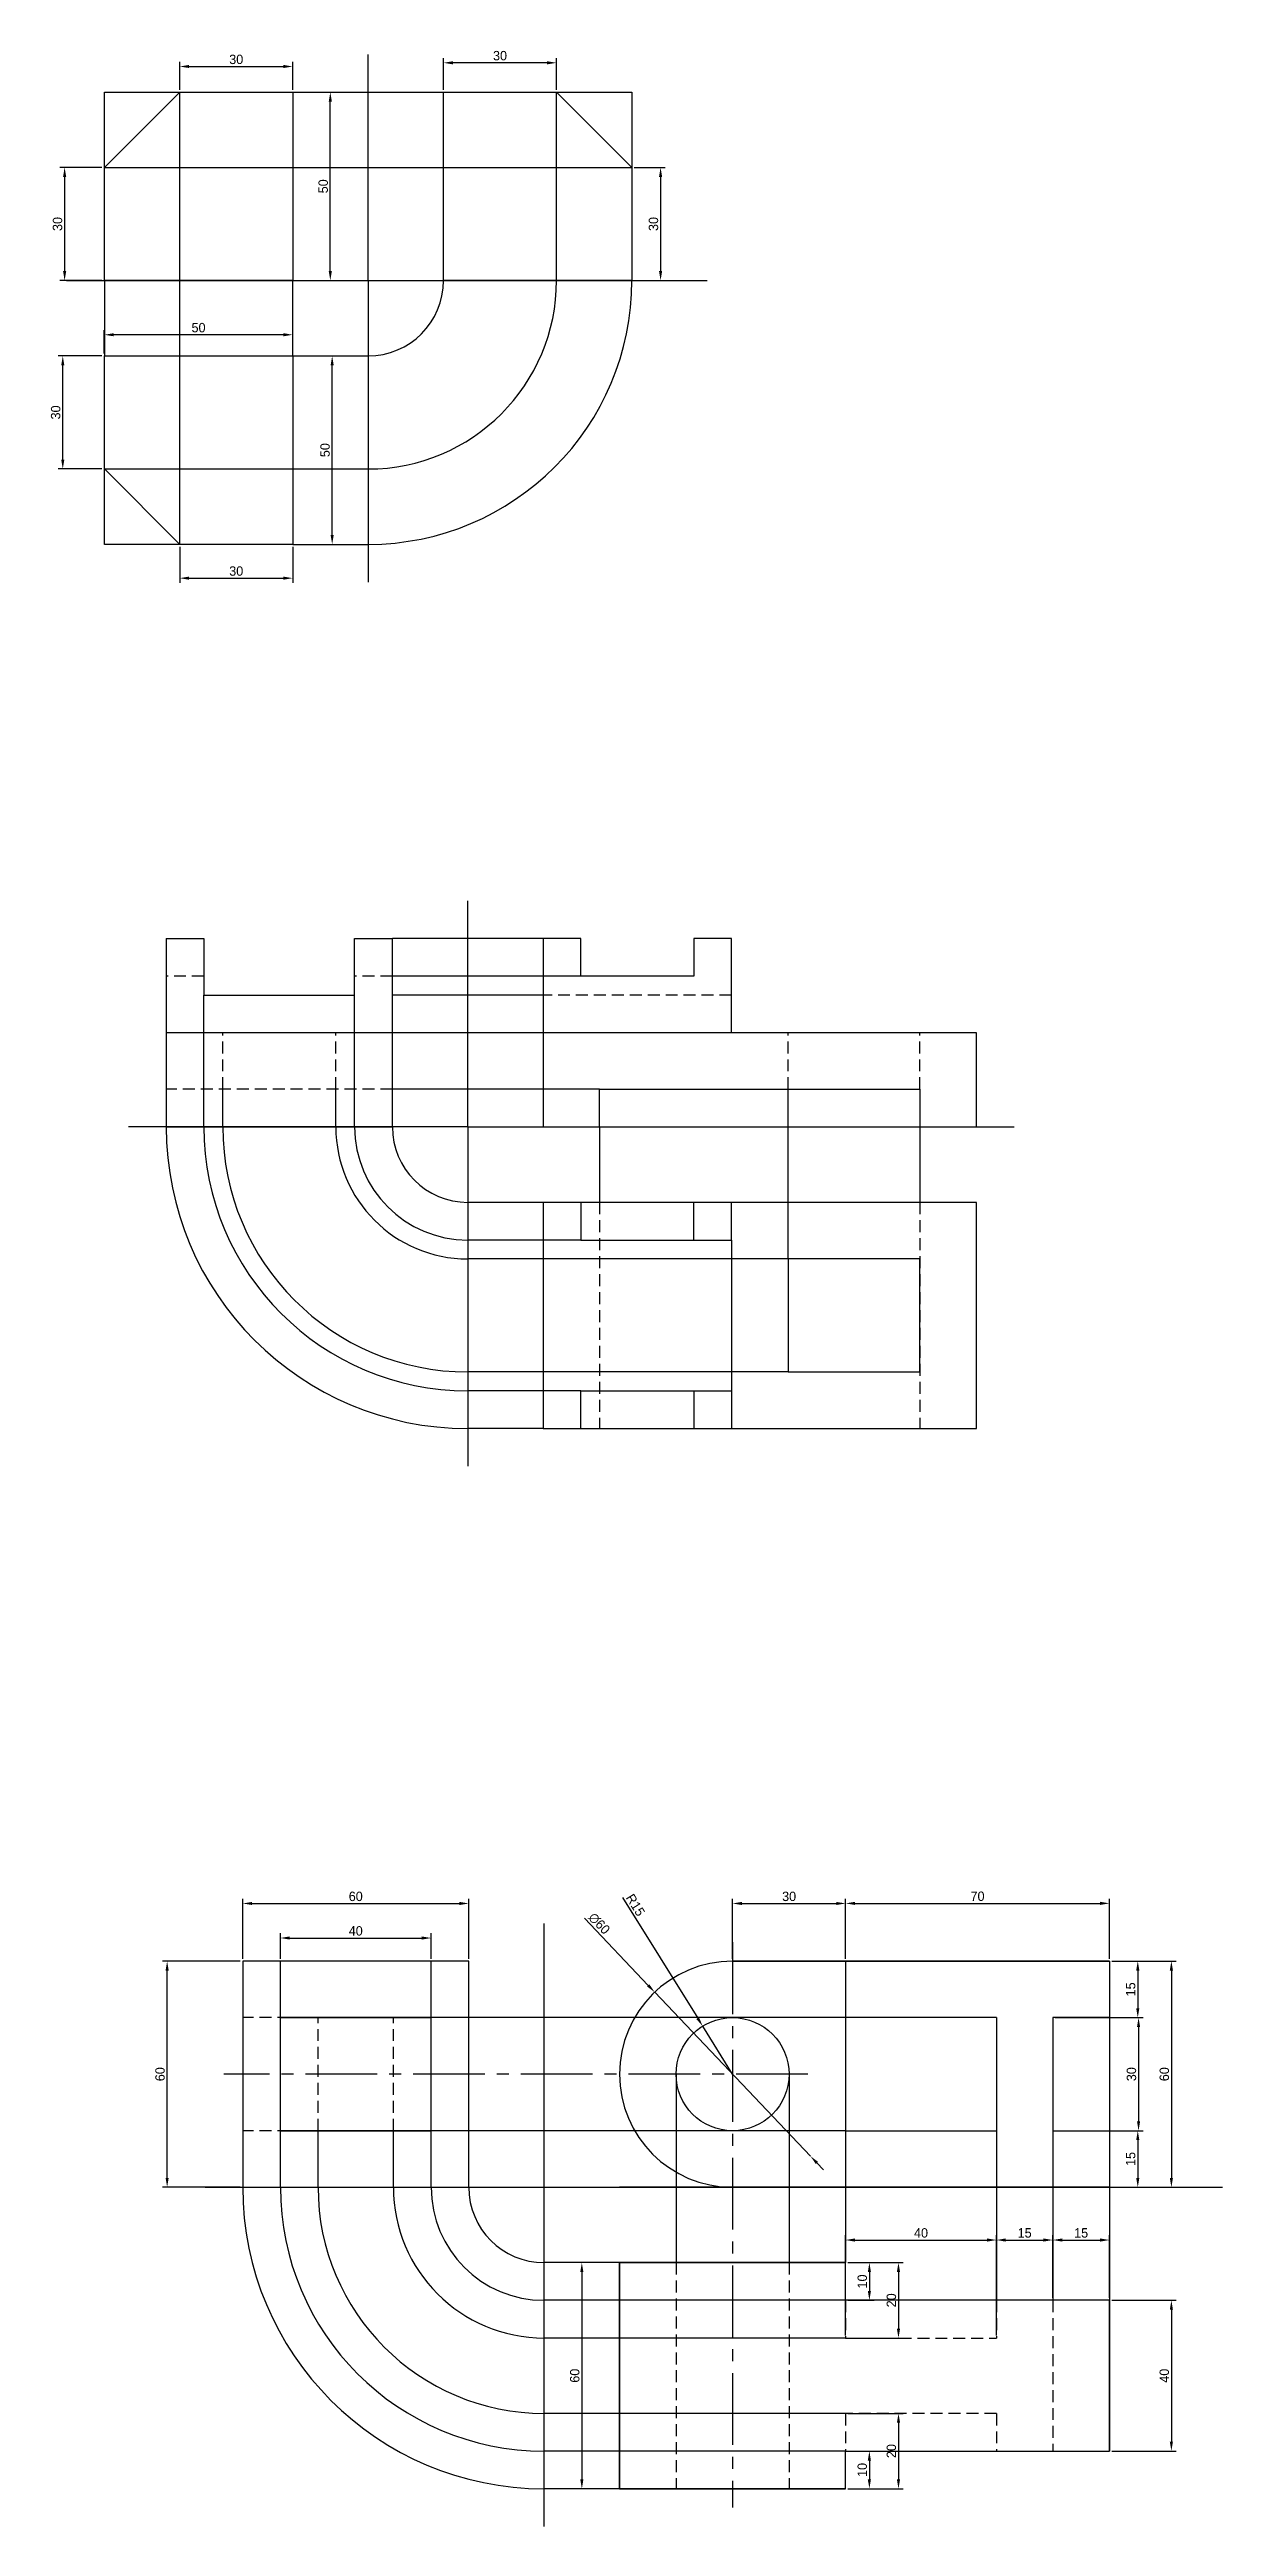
# Model space of a CAD drawing. Header units: millimetres. Extents: x 304 to 2745, y -1395 to 233.
# Drawn here: x 1080 to 1392, y -473 to 184 of the extents above; entities that cross this region are included whole.
import ezdxf

# ---------------------------------------------------------------- set-up
doc = ezdxf.new("R2010")
doc.units = ezdxf.units.MM
doc.linetypes.add('CENTER2', pattern=[28.575, 19.05, -3.175, 3.175, -3.175])
doc.linetypes.add('HIDDEN2', pattern=[4.7625, 3.175, -1.5875])
doc.layers.get('0').update_dxf_attribs({"color": 20})
for name, color, linetype in [('center', 160, 'CENTER2'), ('construction', 8, 'Continuous'), ('dimension', 200, 'Continuous'), ('hidden', 82, 'HIDDEN2')]:
    doc.layers.add(name, color=color, linetype=linetype)
doc.layers.add('object', color=250, linetype='Continuous', lineweight=30)
doc.dimstyles.new('ISO-25', dxfattribs={"dimtxt": 2.5, "dimasz": 2.5, "dimexe": 1.25, "dimexo": 0.625, "dimtad": 1, "dimtxsty": 'Standard', "dimcen": 2.5, "dimadec": 0, "dimazin": 0, "dimtfac": 1, "dimtmove": 0, "dimatfit": 3, "dimfxl": 1, "dimarcsym": 0})

msp = doc.modelspace()

# ---------------------------------------------------------------- blocks, each defined once
blk = doc.blocks.new('*D92')
at = {"layer": 'Defpoints', "color": 0, "transparency": 16777216}
for p in [(1361.65, -323.3), (1361.65, -338.3), (1369.17, -338.3)]:
    blk.add_point(p, dxfattribs=at)
at = {"layer": 'dimension', "color": 0, "lineweight": -2, "transparency": 16777216}
for p, q in [((1362.27, -323.3), (1370.42, -323.3)), ((1369.17, -325.8), (1369.17, -335.8)), ((1362.27, -338.3), (1370.42, -338.3))]:
    blk.add_line(p, q, dxfattribs=at)
at = {"layer": 'dimension', "color": 0, "transparency": 16777216}
for points in [[(1368.75, -325.8), (1369.59, -325.8), (1369.17, -323.3)], [(1368.75, -335.8), (1369.59, -335.8), (1369.17, -338.3)]]:
    blk.add_solid(points, dxfattribs=at)
at = {"layer": 'dimension', "color": 0, "transparency": 16777216, "insert": (1367.29, -330.8), "char_height": 2.5, "attachment_point": 5, "rotation": 90}
blk.add_mtext('15', dxfattribs=at)
blk = doc.blocks.new('*D93')
at = {"layer": 'Defpoints', "color": 0, "transparency": 16777216}
for p in [(1346.65, -338.3), (1346.65, -368.3), (1369.37, -368.3)]:
    blk.add_point(p, dxfattribs=at)
at = {"layer": 'dimension', "color": 0, "lineweight": -2, "transparency": 16777216}
for p, q in [((1347.27, -338.3), (1370.62, -338.3)), ((1369.37, -340.8), (1369.37, -365.8)), ((1347.27, -368.3), (1370.62, -368.3))]:
    blk.add_line(p, q, dxfattribs=at)
at = {"layer": 'dimension', "color": 0, "transparency": 16777216}
for points in [[(1368.96, -340.8), (1369.79, -340.8), (1369.37, -338.3)], [(1368.96, -365.8), (1369.79, -365.8), (1369.37, -368.3)]]:
    blk.add_solid(points, dxfattribs=at)
at = {"layer": 'dimension', "color": 0, "transparency": 16777216, "insert": (1367.5, -353.3), "char_height": 2.5, "attachment_point": 5, "rotation": 90}
blk.add_mtext('30', dxfattribs=at)
blk = doc.blocks.new('*D94')
at = {"layer": 'Defpoints', "color": 0, "transparency": 16777216}
for p in [(1361.65, -368.3), (1361.65, -383.3), (1369.17, -383.3)]:
    blk.add_point(p, dxfattribs=at)
at = {"layer": 'dimension', "color": 0, "lineweight": -2, "transparency": 16777216}
for p, q in [((1362.27, -368.3), (1370.42, -368.3)), ((1369.17, -370.8), (1369.17, -380.8)), ((1362.27, -383.3), (1370.42, -383.3))]:
    blk.add_line(p, q, dxfattribs=at)
at = {"layer": 'dimension', "color": 0, "transparency": 16777216}
for points in [[(1368.75, -370.8), (1369.59, -370.8), (1369.17, -368.3)], [(1368.75, -380.8), (1369.59, -380.8), (1369.17, -383.3)]]:
    blk.add_solid(points, dxfattribs=at)
at = {"layer": 'dimension', "color": 0, "transparency": 16777216, "insert": (1367.29, -375.8), "char_height": 2.5, "attachment_point": 5, "rotation": 90}
blk.add_mtext('15', dxfattribs=at)
blk = doc.blocks.new('*D95')
at = {"layer": 'Defpoints', "color": 0, "transparency": 16777216}
for p in [(1361.65, -307.98), (1291.65, -323.3), (1361.65, -323.3)]:
    blk.add_point(p, dxfattribs=at)
at = {"layer": 'dimension', "color": 0, "lineweight": -2, "transparency": 16777216}
for p, q in [((1291.65, -322.67), (1291.65, -306.73)), ((1294.15, -307.98), (1359.15, -307.98)), ((1361.65, -322.67), (1361.65, -306.73))]:
    blk.add_line(p, q, dxfattribs=at)
at = {"layer": 'dimension', "color": 0, "transparency": 16777216}
for points in [[(1294.15, -307.56), (1294.15, -308.39), (1291.65, -307.98)], [(1359.15, -307.56), (1359.15, -308.39), (1361.65, -307.98)]]:
    blk.add_solid(points, dxfattribs=at)
at = {"layer": 'dimension', "color": 0, "transparency": 16777216, "insert": (1326.65, -306.1), "char_height": 2.5, "attachment_point": 5}
blk.add_mtext('70', dxfattribs=at)
blk = doc.blocks.new('*D96')
at = {"layer": 'Defpoints', "color": 0, "transparency": 16777216}
for p in [(1291.65, -308), (1261.65, -323.3), (1291.65, -323.3)]:
    blk.add_point(p, dxfattribs=at)
at = {"layer": 'dimension', "color": 0, "lineweight": -2, "transparency": 16777216}
for p, q in [((1261.65, -322.67), (1261.65, -306.75)), ((1264.15, -308), (1289.15, -308)), ((1291.65, -322.67), (1291.65, -306.75))]:
    blk.add_line(p, q, dxfattribs=at)
at = {"layer": 'dimension', "color": 0, "transparency": 16777216}
for points in [[(1264.15, -307.59), (1264.15, -308.42), (1261.65, -308)], [(1289.15, -307.59), (1289.15, -308.42), (1291.65, -308)]]:
    blk.add_solid(points, dxfattribs=at)
at = {"layer": 'dimension', "color": 0, "transparency": 16777216, "insert": (1276.65, -306.13), "char_height": 2.5, "attachment_point": 5}
blk.add_mtext('30', dxfattribs=at)
blk = doc.blocks.new('*D97')
at = {"layer": 'Defpoints', "color": 0, "transparency": 16777216}
for p in [(1240.98, -331.55), (1282.31, -375.04)]:
    blk.add_point(p, dxfattribs=at)
at = {"layer": 'dimension', "color": 0, "lineweight": -2, "transparency": 16777216}
for p, q in [((1222.31, -311.91), (1239.26, -329.74)), ((1282.31, -375.04), (1240.98, -331.55)), ((1284.03, -376.86), (1285.76, -378.67))]:
    blk.add_line(p, q, dxfattribs=at)
at = {"layer": 'dimension', "color": 0, "transparency": 16777216}
for points in [[(1239.56, -329.45), (1238.95, -330.03), (1240.98, -331.55)], [(1284.34, -376.57), (1283.73, -377.14), (1282.31, -375.04)]]:
    blk.add_solid(points, dxfattribs=at)
at = {"layer": 'dimension', "color": 0, "transparency": 16777216, "insert": (1226.25, -313.33), "char_height": 2.5, "attachment_point": 5, "rotation": 313.54239}
blk.add_mtext('∅60', dxfattribs=at)
blk = doc.blocks.new('*D98')
at = {"layer": 'Defpoints', "color": 0, "transparency": 16777216}
for p in [(1253.71, -340.57), (1261.65, -353.3)]:
    blk.add_point(p, dxfattribs=at)
at = {"layer": 'dimension', "color": 0, "lineweight": -2, "transparency": 16777216}
for p, q in [((1232.41, -306.4), (1252.39, -338.45)), ((1261.65, -353.3), (1253.71, -340.57))]:
    blk.add_line(p, q, dxfattribs=at)
at = {"layer": 'dimension', "color": 0, "transparency": 16777216}
blk.add_solid([(1252.74, -338.23), (1252.03, -338.67), (1253.71, -340.57)], dxfattribs=at)
at = {"layer": 'dimension', "color": 0, "transparency": 16777216, "insert": (1235.87, -308.42), "char_height": 2.5, "attachment_point": 5, "rotation": 301.9416}
blk.add_mtext('R15', dxfattribs=at)
blk = doc.blocks.new('*D91')
at = {"layer": 'Defpoints', "color": 0, "transparency": 16777216}
for p in [(1361.65, -323.3), (1361.65, -383.3), (1378.09, -383.3)]:
    blk.add_point(p, dxfattribs=at)
at = {"layer": 'dimension', "color": 0, "lineweight": -2, "transparency": 16777216}
for p, q in [((1362.27, -323.3), (1379.34, -323.3)), ((1378.09, -325.8), (1378.09, -380.8)), ((1362.27, -383.3), (1379.34, -383.3))]:
    blk.add_line(p, q, dxfattribs=at)
at = {"layer": 'dimension', "color": 0, "transparency": 16777216}
for points in [[(1377.67, -325.8), (1378.51, -325.8), (1378.09, -323.3)], [(1377.67, -380.8), (1378.51, -380.8), (1378.09, -383.3)]]:
    blk.add_solid(points, dxfattribs=at)
at = {"layer": 'dimension', "color": 0, "transparency": 16777216, "insert": (1376.22, -353.3), "char_height": 2.5, "attachment_point": 5, "rotation": 90}
blk.add_mtext('60', dxfattribs=at)
blk = doc.blocks.new('*D99')
at = {"layer": 'Defpoints', "color": 0, "transparency": 16777216}
for p in [(1361.65, -413.3), (1361.65, -453.3), (1378.09, -453.3)]:
    blk.add_point(p, dxfattribs=at)
at = {"layer": 'dimension', "color": 0, "lineweight": -2, "transparency": 16777216}
for p, q in [((1362.27, -413.3), (1379.34, -413.3)), ((1378.09, -415.8), (1378.09, -450.8)), ((1362.27, -453.3), (1379.34, -453.3))]:
    blk.add_line(p, q, dxfattribs=at)
at = {"layer": 'dimension', "color": 0, "transparency": 16777216}
for points in [[(1377.67, -415.8), (1378.51, -415.8), (1378.09, -413.3)], [(1377.67, -450.8), (1378.51, -450.8), (1378.09, -453.3)]]:
    blk.add_solid(points, dxfattribs=at)
at = {"layer": 'dimension', "color": 0, "transparency": 16777216, "insert": (1376.22, -433.3), "char_height": 2.5, "attachment_point": 5, "rotation": 90}
blk.add_mtext('40', dxfattribs=at)
blk = doc.blocks.new('*D100')
at = {"layer": 'Defpoints', "color": 0, "transparency": 16777216}
for p in [(1291.65, -403.3), (1291.65, -413.3), (1297.95, -413.3)]:
    blk.add_point(p, dxfattribs=at)
at = {"layer": 'dimension', "color": 0, "lineweight": -2, "transparency": 16777216}
for p, q in [((1292.27, -403.3), (1299.2, -403.3)), ((1297.95, -405.8), (1297.95, -410.8)), ((1292.27, -413.3), (1299.2, -413.3))]:
    blk.add_line(p, q, dxfattribs=at)
at = {"layer": 'dimension', "color": 0, "transparency": 16777216}
for points in [[(1297.53, -405.8), (1298.36, -405.8), (1297.95, -403.3)], [(1297.53, -410.8), (1298.36, -410.8), (1297.95, -413.3)]]:
    blk.add_solid(points, dxfattribs=at)
at = {"layer": 'dimension', "color": 0, "transparency": 16777216, "insert": (1296.07, -408.3), "char_height": 2.5, "attachment_point": 5, "rotation": 90}
blk.add_mtext('10', dxfattribs=at)
blk = doc.blocks.new('*D101')
at = {"layer": 'Defpoints', "color": 0, "transparency": 16777216}
for p in [(1291.65, -453.3), (1291.65, -463.3), (1297.95, -463.3)]:
    blk.add_point(p, dxfattribs=at)
at = {"layer": 'dimension', "color": 0, "lineweight": -2, "transparency": 16777216}
for p, q in [((1292.27, -453.3), (1299.2, -453.3)), ((1297.95, -455.8), (1297.95, -460.8)), ((1292.27, -463.3), (1299.2, -463.3))]:
    blk.add_line(p, q, dxfattribs=at)
at = {"layer": 'dimension', "color": 0, "transparency": 16777216}
for points in [[(1297.53, -455.8), (1298.36, -455.8), (1297.95, -453.3)], [(1297.53, -460.8), (1298.36, -460.8), (1297.95, -463.3)]]:
    blk.add_solid(points, dxfattribs=at)
at = {"layer": 'dimension', "color": 0, "transparency": 16777216, "insert": (1296.07, -458.3), "char_height": 2.5, "attachment_point": 5, "rotation": 90}
blk.add_mtext('10', dxfattribs=at)
blk = doc.blocks.new('*D102')
at = {"layer": 'Defpoints', "color": 0, "transparency": 16777216}
for p in [(1291.65, -443.3), (1291.65, -463.3), (1305.67, -463.3)]:
    blk.add_point(p, dxfattribs=at)
at = {"layer": 'dimension', "color": 0, "lineweight": -2, "transparency": 16777216}
for p, q in [((1292.27, -443.3), (1306.92, -443.3)), ((1305.67, -445.8), (1305.67, -460.8)), ((1292.27, -463.3), (1306.92, -463.3))]:
    blk.add_line(p, q, dxfattribs=at)
at = {"layer": 'dimension', "color": 0, "transparency": 16777216}
for points in [[(1305.25, -445.8), (1306.09, -445.8), (1305.67, -443.3)], [(1305.25, -460.8), (1306.09, -460.8), (1305.67, -463.3)]]:
    blk.add_solid(points, dxfattribs=at)
at = {"layer": 'dimension', "color": 0, "transparency": 16777216, "insert": (1303.79, -453.3), "char_height": 2.5, "attachment_point": 5, "rotation": 90}
blk.add_mtext('20', dxfattribs=at)
blk = doc.blocks.new('*D103')
at = {"layer": 'Defpoints', "color": 0, "transparency": 16777216}
for p in [(1291.65, -403.3), (1291.65, -423.3), (1305.67, -423.3)]:
    blk.add_point(p, dxfattribs=at)
at = {"layer": 'dimension', "color": 0, "lineweight": -2, "transparency": 16777216}
for p, q in [((1292.27, -403.3), (1306.92, -403.3)), ((1305.67, -405.8), (1305.67, -420.8)), ((1292.27, -423.3), (1306.92, -423.3))]:
    blk.add_line(p, q, dxfattribs=at)
at = {"layer": 'dimension', "color": 0, "transparency": 16777216}
for points in [[(1305.25, -405.8), (1306.09, -405.8), (1305.67, -403.3)], [(1305.25, -420.8), (1306.09, -420.8), (1305.67, -423.3)]]:
    blk.add_solid(points, dxfattribs=at)
at = {"layer": 'dimension', "color": 0, "transparency": 16777216, "insert": (1303.79, -413.3), "char_height": 2.5, "attachment_point": 5, "rotation": 90}
blk.add_mtext('20', dxfattribs=at)
blk = doc.blocks.new('*D104')
at = {"layer": 'Defpoints', "color": 0, "transparency": 16777216}
for p in [(1331.65, -397.3), (1291.65, -423.3), (1331.65, -423.3)]:
    blk.add_point(p, dxfattribs=at)
at = {"layer": 'dimension', "color": 0, "lineweight": -2, "transparency": 16777216}
for p, q in [((1291.65, -422.67), (1291.65, -396.05)), ((1294.15, -397.3), (1329.15, -397.3)), ((1331.65, -422.67), (1331.65, -396.05))]:
    blk.add_line(p, q, dxfattribs=at)
at = {"layer": 'dimension', "color": 0, "transparency": 16777216}
for points in [[(1294.15, -396.88), (1294.15, -397.72), (1291.65, -397.3)], [(1329.15, -396.88), (1329.15, -397.72), (1331.65, -397.3)]]:
    blk.add_solid(points, dxfattribs=at)
at = {"layer": 'dimension', "color": 0, "transparency": 16777216, "insert": (1311.65, -395.42), "char_height": 2.5, "attachment_point": 5}
blk.add_mtext('40', dxfattribs=at)
blk = doc.blocks.new('*D105')
at = {"layer": 'Defpoints', "color": 0, "transparency": 16777216}
for p in [(1346.65, -397.3), (1331.65, -413.3), (1346.65, -413.3)]:
    blk.add_point(p, dxfattribs=at)
at = {"layer": 'dimension', "color": 0, "lineweight": -2, "transparency": 16777216}
for p, q in [((1331.65, -412.67), (1331.65, -396.05)), ((1334.15, -397.3), (1344.15, -397.3)), ((1346.65, -412.67), (1346.65, -396.05))]:
    blk.add_line(p, q, dxfattribs=at)
at = {"layer": 'dimension', "color": 0, "transparency": 16777216}
for points in [[(1334.15, -396.88), (1334.15, -397.72), (1331.65, -397.3)], [(1344.15, -396.88), (1344.15, -397.72), (1346.65, -397.3)]]:
    blk.add_solid(points, dxfattribs=at)
at = {"layer": 'dimension', "color": 0, "transparency": 16777216, "insert": (1339.15, -395.42), "char_height": 2.5, "attachment_point": 5}
blk.add_mtext('15', dxfattribs=at)
blk = doc.blocks.new('*D106')
at = {"layer": 'Defpoints', "color": 0, "transparency": 16777216}
for p in [(1231.65, -403.3), (1221.65, -463.3), (1231.65, -463.3)]:
    blk.add_point(p, dxfattribs=at)
at = {"layer": 'dimension', "color": 0, "lineweight": -2, "transparency": 16777216}
for p, q in [((1231.02, -403.3), (1220.4, -403.3)), ((1221.65, -405.8), (1221.65, -460.8)), ((1231.02, -463.3), (1220.4, -463.3))]:
    blk.add_line(p, q, dxfattribs=at)
at = {"layer": 'dimension', "color": 0, "transparency": 16777216}
for points in [[(1221.23, -405.8), (1222.06, -405.8), (1221.65, -403.3)], [(1221.23, -460.8), (1222.06, -460.8), (1221.65, -463.3)]]:
    blk.add_solid(points, dxfattribs=at)
at = {"layer": 'dimension', "color": 0, "transparency": 16777216, "insert": (1219.77, -433.3), "char_height": 2.5, "attachment_point": 5, "rotation": 90}
blk.add_mtext('60', dxfattribs=at)
blk = doc.blocks.new('*D107')
at = {"layer": 'Defpoints', "color": 0, "transparency": 16777216}
for p in [(1361.65, -397.3), (1346.65, -413.3), (1361.65, -413.3)]:
    blk.add_point(p, dxfattribs=at)
at = {"layer": 'dimension', "color": 0, "lineweight": -2, "transparency": 16777216}
for p, q in [((1346.65, -412.67), (1346.65, -396.05)), ((1349.15, -397.3), (1359.15, -397.3)), ((1361.65, -412.67), (1361.65, -396.05))]:
    blk.add_line(p, q, dxfattribs=at)
at = {"layer": 'dimension', "color": 0, "transparency": 16777216}
for points in [[(1349.15, -396.88), (1349.15, -397.72), (1346.65, -397.3)], [(1359.15, -396.88), (1359.15, -397.72), (1361.65, -397.3)]]:
    blk.add_solid(points, dxfattribs=at)
at = {"layer": 'dimension', "color": 0, "transparency": 16777216, "insert": (1354.15, -395.42), "char_height": 2.5, "attachment_point": 5}
blk.add_mtext('15', dxfattribs=at)
blk = doc.blocks.new('*D108')
at = {"layer": 'Defpoints', "color": 0, "transparency": 16777216}
for p in [(1191.65, -308), (1131.65, -323.3), (1191.65, -323.3)]:
    blk.add_point(p, dxfattribs=at)
at = {"layer": 'dimension', "color": 0, "lineweight": -2, "transparency": 16777216}
for p, q in [((1131.65, -322.67), (1131.65, -306.75)), ((1134.15, -308), (1189.15, -308)), ((1191.65, -322.67), (1191.65, -306.75))]:
    blk.add_line(p, q, dxfattribs=at)
at = {"layer": 'dimension', "color": 0, "transparency": 16777216}
for points in [[(1134.15, -307.59), (1134.15, -308.42), (1131.65, -308)], [(1189.15, -307.59), (1189.15, -308.42), (1191.65, -308)]]:
    blk.add_solid(points, dxfattribs=at)
at = {"layer": 'dimension', "color": 0, "transparency": 16777216, "insert": (1161.65, -306.13), "char_height": 2.5, "attachment_point": 5}
blk.add_mtext('60', dxfattribs=at)
blk = doc.blocks.new('*D109')
at = {"layer": 'Defpoints', "color": 0, "transparency": 16777216}
for p in [(1181.65, -317.17), (1141.65, -323.3), (1181.65, -323.3)]:
    blk.add_point(p, dxfattribs=at)
at = {"layer": 'dimension', "color": 0, "lineweight": -2, "transparency": 16777216}
for p, q in [((1141.65, -322.67), (1141.65, -315.92)), ((1144.15, -317.17), (1179.15, -317.17)), ((1181.65, -322.67), (1181.65, -315.92))]:
    blk.add_line(p, q, dxfattribs=at)
at = {"layer": 'dimension', "color": 0, "transparency": 16777216}
for points in [[(1144.15, -316.75), (1144.15, -317.59), (1141.65, -317.17)], [(1179.15, -316.75), (1179.15, -317.59), (1181.65, -317.17)]]:
    blk.add_solid(points, dxfattribs=at)
at = {"layer": 'dimension', "color": 0, "transparency": 16777216, "insert": (1161.65, -315.29), "char_height": 2.5, "attachment_point": 5}
blk.add_mtext('40', dxfattribs=at)
blk = doc.blocks.new('*D110')
at = {"layer": 'Defpoints', "color": 0, "transparency": 16777216}
for p in [(1111.6, -323.3), (1131.65, -323.3), (1131.65, -383.3)]:
    blk.add_point(p, dxfattribs=at)
at = {"layer": 'dimension', "color": 0, "lineweight": -2, "transparency": 16777216}
for p, q in [((1131.02, -323.3), (1110.35, -323.3)), ((1111.6, -380.8), (1111.6, -325.8)), ((1131.02, -383.3), (1110.35, -383.3))]:
    blk.add_line(p, q, dxfattribs=at)
at = {"layer": 'dimension', "color": 0, "transparency": 16777216}
for points in [[(1111.18, -325.8), (1112.01, -325.8), (1111.6, -323.3)], [(1111.18, -380.8), (1112.01, -380.8), (1111.6, -383.3)]]:
    blk.add_solid(points, dxfattribs=at)
at = {"layer": 'dimension', "color": 0, "transparency": 16777216, "insert": (1109.72, -353.3), "char_height": 2.5, "attachment_point": 5, "rotation": 90}
blk.add_mtext('60', dxfattribs=at)
blk = doc.blocks.new('*D220')
at = {"layer": 'Defpoints', "color": 0, "transparency": 16777216}
for p in [(1144.93, 179.39), (1114.93, 172.6), (1144.93, 172.6)]:
    blk.add_point(p, dxfattribs=at)
at = {"layer": 'dimension', "color": 0, "lineweight": -2, "transparency": 16777216}
for p, q in [((1114.93, 173.23), (1114.93, 180.64)), ((1117.43, 179.39), (1142.43, 179.39)), ((1144.93, 173.23), (1144.93, 180.64))]:
    blk.add_line(p, q, dxfattribs=at)
at = {"layer": 'dimension', "color": 0, "transparency": 16777216}
for points in [[(1117.43, 179.81), (1117.43, 178.98), (1114.93, 179.39)], [(1142.43, 179.81), (1142.43, 178.98), (1144.93, 179.39)]]:
    blk.add_solid(points, dxfattribs=at)
at = {"layer": 'dimension', "color": 0, "transparency": 16777216, "insert": (1129.93, 181.27), "char_height": 2.5, "attachment_point": 5}
blk.add_mtext('30', dxfattribs=at)
blk = doc.blocks.new('*D221')
at = {"layer": 'Defpoints', "color": 0, "transparency": 16777216}
for p in [(1094.93, 152.6), (1084.39, 122.6), (1094.93, 122.6)]:
    blk.add_point(p, dxfattribs=at)
at = {"layer": 'dimension', "color": 0, "lineweight": -2, "transparency": 16777216}
for p, q in [((1094.31, 152.6), (1083.14, 152.6)), ((1084.39, 150.1), (1084.39, 125.1)), ((1094.31, 122.6), (1083.14, 122.6))]:
    blk.add_line(p, q, dxfattribs=at)
at = {"layer": 'dimension', "color": 0, "transparency": 16777216}
for points in [[(1083.98, 150.1), (1084.81, 150.1), (1084.39, 152.6)], [(1083.98, 125.1), (1084.81, 125.1), (1084.39, 122.6)]]:
    blk.add_solid(points, dxfattribs=at)
at = {"layer": 'dimension', "color": 0, "transparency": 16777216, "insert": (1082.52, 137.6), "char_height": 2.5, "attachment_point": 5, "rotation": 90}
blk.add_mtext('30', dxfattribs=at)
blk = doc.blocks.new('*D222')
at = {"layer": 'Defpoints', "color": 0, "transparency": 16777216}
for p in [(1234.93, 152.6), (1234.93, 122.6), (1242.54, 122.6)]:
    blk.add_point(p, dxfattribs=at)
at = {"layer": 'dimension', "color": 0, "lineweight": -2, "transparency": 16777216}
for p, q in [((1235.56, 152.6), (1243.79, 152.6)), ((1242.54, 150.1), (1242.54, 125.1)), ((1235.56, 122.6), (1243.79, 122.6))]:
    blk.add_line(p, q, dxfattribs=at)
at = {"layer": 'dimension', "color": 0, "transparency": 16777216}
for points in [[(1242.12, 150.1), (1242.96, 150.1), (1242.54, 152.6)], [(1242.12, 125.1), (1242.96, 125.1), (1242.54, 122.6)]]:
    blk.add_solid(points, dxfattribs=at)
at = {"layer": 'dimension', "color": 0, "transparency": 16777216, "insert": (1240.66, 137.6), "char_height": 2.5, "attachment_point": 5, "rotation": 90}
blk.add_mtext('30', dxfattribs=at)
blk = doc.blocks.new('*D223')
at = {"layer": 'Defpoints', "color": 0, "transparency": 16777216}
for p in [(1184.93, 180.37), (1184.93, 172.6), (1214.93, 172.6)]:
    blk.add_point(p, dxfattribs=at)
at = {"layer": 'dimension', "color": 0, "lineweight": -2, "transparency": 16777216}
for p, q in [((1184.93, 173.23), (1184.93, 181.62)), ((1212.43, 180.37), (1187.43, 180.37)), ((1214.93, 173.23), (1214.93, 181.62))]:
    blk.add_line(p, q, dxfattribs=at)
at = {"layer": 'dimension', "color": 0, "transparency": 16777216}
for points in [[(1187.43, 180.79), (1187.43, 179.96), (1184.93, 180.37)], [(1212.43, 180.79), (1212.43, 179.96), (1214.93, 180.37)]]:
    blk.add_solid(points, dxfattribs=at)
at = {"layer": 'dimension', "color": 0, "transparency": 16777216, "insert": (1199.93, 182.25), "char_height": 2.5, "attachment_point": 5}
blk.add_mtext('30', dxfattribs=at)
blk = doc.blocks.new('*D224')
at = {"layer": 'Defpoints', "color": 0, "transparency": 16777216}
for p in [(1083.9, 102.6), (1094.93, 102.6), (1094.93, 72.6)]:
    blk.add_point(p, dxfattribs=at)
at = {"layer": 'dimension', "color": 0, "lineweight": -2, "transparency": 16777216}
for p, q in [((1094.31, 102.6), (1082.65, 102.6)), ((1083.9, 75.1), (1083.9, 100.1)), ((1094.31, 72.6), (1082.65, 72.6))]:
    blk.add_line(p, q, dxfattribs=at)
at = {"layer": 'dimension', "color": 0, "transparency": 16777216}
for points in [[(1083.49, 100.1), (1084.32, 100.1), (1083.9, 102.6)], [(1083.49, 75.1), (1084.32, 75.1), (1083.9, 72.6)]]:
    blk.add_solid(points, dxfattribs=at)
at = {"layer": 'dimension', "color": 0, "transparency": 16777216, "insert": (1082.03, 87.6), "char_height": 2.5, "attachment_point": 5, "rotation": 90}
blk.add_mtext('30', dxfattribs=at)
blk = doc.blocks.new('*D225')
at = {"layer": 'Defpoints', "color": 0, "transparency": 16777216}
for p in [(1114.93, 52.6), (1144.93, 52.6), (1144.93, 43.63)]:
    blk.add_point(p, dxfattribs=at)
at = {"layer": 'dimension', "color": 0, "lineweight": -2, "transparency": 16777216}
for p, q in [((1114.93, 51.98), (1114.93, 42.38)), ((1144.93, 51.98), (1144.93, 42.38)), ((1117.43, 43.63), (1142.43, 43.63))]:
    blk.add_line(p, q, dxfattribs=at)
at = {"layer": 'dimension', "color": 0, "transparency": 16777216}
for points in [[(1117.43, 44.05), (1117.43, 43.22), (1114.93, 43.63)], [(1142.43, 44.05), (1142.43, 43.22), (1144.93, 43.63)]]:
    blk.add_solid(points, dxfattribs=at)
at = {"layer": 'dimension', "color": 0, "transparency": 16777216, "insert": (1129.93, 45.51), "char_height": 2.5, "attachment_point": 5}
blk.add_mtext('30', dxfattribs=at)
blk = doc.blocks.new('*D226')
at = {"layer": 'Defpoints', "color": 0, "transparency": 16777216}
for p in [(1144.93, 102.6), (1155.39, 102.6), (1144.93, 52.6)]:
    blk.add_point(p, dxfattribs=at)
at = {"layer": 'dimension', "color": 0, "lineweight": -2, "transparency": 16777216}
for p, q in [((1145.56, 102.6), (1156.64, 102.6)), ((1155.39, 55.1), (1155.39, 100.1)), ((1145.56, 52.6), (1156.64, 52.6))]:
    blk.add_line(p, q, dxfattribs=at)
at = {"layer": 'dimension', "color": 0, "transparency": 16777216}
for points in [[(1154.97, 100.1), (1155.8, 100.1), (1155.39, 102.6)], [(1154.97, 55.1), (1155.8, 55.1), (1155.39, 52.6)]]:
    blk.add_solid(points, dxfattribs=at)
at = {"layer": 'dimension', "color": 0, "transparency": 16777216, "insert": (1153.51, 77.6), "char_height": 2.5, "attachment_point": 5, "rotation": 90}
blk.add_mtext('50', dxfattribs=at)
blk = doc.blocks.new('*D227')
at = {"layer": 'Defpoints', "color": 0, "transparency": 16777216}
for p in [(1094.93, 108.21), (1094.93, 102.6), (1144.93, 102.6)]:
    blk.add_point(p, dxfattribs=at)
at = {"layer": 'dimension', "color": 0, "lineweight": -2, "transparency": 16777216}
for p, q in [((1094.93, 103.23), (1094.93, 109.46)), ((1142.43, 108.21), (1097.43, 108.21)), ((1144.93, 103.23), (1144.93, 109.46))]:
    blk.add_line(p, q, dxfattribs=at)
at = {"layer": 'dimension', "color": 0, "transparency": 16777216}
for points in [[(1097.43, 108.63), (1097.43, 107.8), (1094.93, 108.21)], [(1142.43, 108.63), (1142.43, 107.8), (1144.93, 108.21)]]:
    blk.add_solid(points, dxfattribs=at)
at = {"layer": 'dimension', "color": 0, "transparency": 16777216, "insert": (1119.93, 110.09), "char_height": 2.5, "attachment_point": 5}
blk.add_mtext('50', dxfattribs=at)
blk = doc.blocks.new('*D228')
at = {"layer": 'Defpoints', "color": 0, "transparency": 16777216}
for p in [(1144.93, 172.6), (1154.9, 172.6), (1144.93, 122.6)]:
    blk.add_point(p, dxfattribs=at)
at = {"layer": 'dimension', "color": 0, "lineweight": -2, "transparency": 16777216}
for p, q in [((1145.56, 172.6), (1156.15, 172.6)), ((1154.9, 125.1), (1154.9, 170.1)), ((1145.56, 122.6), (1156.15, 122.6))]:
    blk.add_line(p, q, dxfattribs=at)
at = {"layer": 'dimension', "color": 0, "transparency": 16777216}
for points in [[(1154.48, 170.1), (1155.31, 170.1), (1154.9, 172.6)], [(1154.48, 125.1), (1155.31, 125.1), (1154.9, 122.6)]]:
    blk.add_solid(points, dxfattribs=at)
at = {"layer": 'dimension', "color": 0, "transparency": 16777216, "insert": (1153.02, 147.6), "char_height": 2.5, "attachment_point": 5, "rotation": 90}
blk.add_mtext('50', dxfattribs=at)

# ---------------------------------------------------------------- dimensions: what is measured, and where the dimension line sits
at = {"layer": 'dimension'}
for base, p1, p2, picture, middle in [((1144.932, 179.395), (1114.932, 172.6), (1144.932, 172.6), '*D220', (1129.932, 181.27)), ((1184.932, 180.373), (1214.932, 172.6), (1184.932, 172.6), '*D223', (1199.932, 182.248)), ((1094.932, 108.212), (1144.932, 102.6), (1094.932, 102.6), '*D227', (1119.932, 110.087)), ((1144.932, 43.634), (1114.932, 52.6), (1144.932, 52.6), '*D225', (1129.932, 45.509)), ((1191.645, -308.005), (1131.645, -323.298), (1191.645, -323.298), '*D108', (1161.645, -306.13)), ((1291.645, -308.005), (1261.645, -323.298), (1291.645, -323.298), '*D96', (1276.645, -306.13)), ((1361.645, -307.978), (1291.645, -323.298), (1361.645, -323.298), '*D95', (1326.645, -306.103)), ((1181.645, -317.168), (1141.645, -323.298), (1181.645, -323.298), '*D109', (1161.645, -315.293)), ((1331.645, -397.3), (1291.645, -423.298), (1331.645, -423.298), '*D104', (1311.645, -395.425)), ((1346.645, -397.3), (1331.645, -413.298), (1346.645, -413.298), '*D105', (1339.145, -395.425)), ((1361.645, -397.3), (1346.645, -413.298), (1361.645, -413.298), '*D107', (1354.145, -395.425))]:
    dim = msp.add_linear_dim(base=base, p1=p1, p2=p2, dimstyle='ISO-25', dxfattribs=at)
    dim.commit()
    dim.dimension.update_dxf_attribs({"geometry": picture, "text_midpoint": middle})
for base, p1, p2, picture, middle in [((1154.898, 172.6), (1144.932, 122.6), (1144.932, 172.6), '*D228', (1153.023, 147.6)), ((1084.394, 122.6), (1094.932, 152.6), (1094.932, 122.6), '*D221', (1082.519, 137.6)), ((1242.539, 122.6), (1234.932, 152.6), (1234.932, 122.6), '*D222', (1240.664, 137.6)), ((1083.904, 102.6), (1094.932, 72.6), (1094.932, 102.6), '*D224', (1082.029, 87.6)), ((1155.388, 102.6), (1144.932, 52.6), (1144.932, 102.6), '*D226', (1153.513, 77.6)), ((1111.598, -323.298), (1131.645, -383.298), (1131.645, -323.298), '*D110', (1109.723, -353.298)), ((1369.168, -338.298), (1361.645, -323.298), (1361.645, -338.298), '*D92', (1367.293, -330.798)), ((1378.092, -383.298), (1361.645, -323.298), (1361.645, -383.298), '*D91', (1376.217, -353.298)), ((1369.375, -368.298), (1346.645, -338.298), (1346.645, -368.298), '*D93', (1367.5, -353.298)), ((1369.168, -383.298), (1361.645, -368.298), (1361.645, -383.298), '*D94', (1367.293, -375.798)), ((1221.645, -463.298), (1231.645, -403.298), (1231.645, -463.298), '*D106', (1219.77, -433.298)), ((1297.947, -413.298), (1291.645, -403.298), (1291.645, -413.298), '*D100', (1296.072, -408.298)), ((1305.67, -423.298), (1291.645, -403.298), (1291.645, -423.298), '*D103', (1303.795, -413.298)), ((1378.092, -453.298), (1361.645, -413.298), (1361.645, -453.298), '*D99', (1376.217, -433.298)), ((1305.67, -463.298), (1291.645, -443.298), (1291.645, -463.298), '*D102', (1303.795, -453.298)), ((1297.947, -463.298), (1291.645, -453.298), (1291.645, -463.298), '*D101', (1296.072, -458.298))]:
    dim = msp.add_linear_dim(base=base, p1=p1, p2=p2, angle=90, dimstyle='ISO-25', dxfattribs=at)
    dim.commit()
    dim.dimension.update_dxf_attribs({"geometry": picture, "text_midpoint": middle})
dim = msp.add_radius_dim(center=(1261.645, -353.298), mpoint=(1253.709, -340.569), dimstyle='ISO-25', dxfattribs=at)
dim.commit()
dim.dimension.update_dxf_attribs({"geometry": '*D98', "text_midpoint": (1234.283, -309.41), "dimtype": 164})
dim = msp.add_diameter_dim_2p(p1=(1282.312, -375.044), p2=(1240.978, -331.552), dimstyle='ISO-25', dxfattribs=at)
dim.commit()
dim.dimension.update_dxf_attribs({"geometry": '*D97', "text_midpoint": (1224.891, -314.624), "dimtype": 163})

# ---------------------------------------------------------------- linework, layer by layer
for p, q in [((1164.932, 122.6), (1164.932, 182.6)), ((1084.932, 122.6), (1164.932, 122.6)), ((1164.932, 122.6), (1254.932, 122.6)), ((1164.932, 122.6), (1164.932, 42.6)), ((1191.361, -101.979), (1191.361, -41.979)), ((1191.361, -101.979), (1101.361, -101.979)), ((1191.361, -101.979), (1336.361, -101.979)), ((1191.361, -101.979), (1191.361, -191.979)), ((1211.645, -473.298), (1211.645, -313.298)), ((1121.645, -383.298), (1391.645, -383.298))]:
    msp.add_line(p, q)
at = {"layer": 'center'}
for p, q in [((1261.645, -318.298), (1261.645, -468.298)), ((1281.645, -353.298), (1126.645, -353.298))]:
    msp.add_line(p, q, dxfattribs=at)
at = {"layer": 'construction'}
for p, q in [((1114.932, 52.6), (1114.932, 172.6)), ((1144.932, 172.6), (1184.932, 172.6)), ((1214.932, 122.6), (1214.932, 172.6)), ((1094.932, 152.6), (1234.932, 152.6)), ((1094.932, 122.6), (1094.932, 102.6)), ((1144.932, 102.6), (1144.932, 122.6)), ((1144.932, 102.6), (1164.932, 102.6)), ((1094.932, 72.6), (1164.932, 72.6)), ((1144.932, 52.6), (1164.932, 52.6)), ((1211.361, -51.979), (1171.361, -51.979)), ((1221.361, -61.979), (1171.361, -61.979)), ((1121.361, -101.979), (1121.361, -66.979)), ((1161.361, -101.979), (1161.361, -66.979)), ((1211.361, -66.979), (1171.361, -66.979)), ((1261.361, -76.979), (1171.361, -76.979)), ((1126.361, -101.979), (1126.361, -91.979)), ((1156.361, -101.979), (1156.361, -91.979)), ((1226.361, -91.979), (1171.361, -91.979)), ((1276.361, -136.979), (1276.361, -91.979)), ((1226.361, -101.979), (1226.361, -121.979)), ((1311.361, -101.979), (1311.361, -121.979)), ((1211.361, -121.979), (1191.361, -121.979)), ((1211.361, -131.979), (1191.361, -131.979)), ((1276.361, -136.979), (1191.361, -136.979)), ((1276.361, -166.979), (1191.361, -166.979)), ((1211.361, -171.979), (1191.361, -171.979)), ((1211.361, -181.979), (1191.361, -181.979)), ((1191.645, -323.298), (1131.645, -323.298)), ((1131.645, -323.298), (1131.645, -383.298)), ((1191.645, -383.298), (1191.645, -323.298)), ((1261.645, -323.298), (1361.645, -323.298)), ((1361.645, -323.298), (1361.645, -338.298)), ((1291.645, -338.298), (1141.645, -338.298)), ((1361.645, -338.298), (1361.645, -413.298)), ((1246.645, -353.298), (1246.645, -403.298)), ((1276.645, -353.298), (1276.645, -403.298)), ((1291.645, -368.298), (1141.645, -368.298)), ((1151.645, -383.298), (1151.645, -368.298)), ((1171.645, -383.298), (1171.645, -368.298)), ((1331.645, -368.298), (1331.645, -413.298)), ((1346.645, -368.298), (1346.645, -413.298)), ((1361.645, -368.298), (1361.645, -383.298)), ((1131.645, -383.298), (1191.645, -383.298)), ((1361.645, -383.298), (1231.645, -383.298)), ((1291.645, -383.298), (1291.645, -403.298)), ((1231.645, -403.298), (1211.645, -403.298)), ((1231.645, -403.298), (1291.645, -403.298)), ((1231.645, -463.298), (1231.645, -403.298)), ((1291.645, -413.298), (1211.645, -413.298)), ((1361.645, -413.298), (1361.645, -453.298)), ((1291.645, -423.298), (1211.645, -423.298)), ((1291.645, -443.298), (1211.645, -443.298)), ((1291.645, -453.298), (1211.645, -453.298)), ((1231.645, -463.298), (1211.645, -463.298)), ((1291.645, -463.298), (1231.645, -463.298))]:
    msp.add_line(p, q, dxfattribs=at)
for centre, radius, start, end in [((1164.932, 122.6), 20, 270, 0), ((1164.932, 122.6), 50, 270, 0), ((1164.932, 122.6), 70, 270, 0), ((1191.361, -101.979), 80, 180, 270), ((1191.361, -101.979), 70, 180, 270), ((1191.361, -101.979), 65, 180, 270), ((1191.361, -101.979), 35, 180, 270), ((1191.361, -101.979), 30, 180, 270), ((1191.361, -101.979), 20, 180, 270), ((1211.645, -383.298), 80, 180, 270), ((1211.645, -383.298), 70, 180, 270), ((1211.645, -383.298), 60, 180, 270), ((1211.645, -383.298), 40, 180, 270), ((1211.645, -383.298), 30, 180, 270), ((1211.645, -383.298), 20, 180, 270)]:
    msp.add_arc(centre, radius, start, end, dxfattribs=at)
at = {"layer": 'hidden'}
for p, q in [((1121.361, -61.979), (1111.361, -61.979)), ((1171.361, -61.979), (1161.361, -61.979)), ((1261.361, -66.979), (1211.361, -66.979)), ((1126.361, -91.979), (1126.361, -76.979)), ((1156.361, -91.979), (1156.361, -76.979)), ((1276.361, -91.979), (1276.361, -76.979)), ((1311.361, -91.979), (1311.361, -76.979)), ((1171.361, -91.979), (1111.361, -91.979)), ((1226.361, -121.979), (1226.361, -181.979)), ((1311.361, -121.979), (1311.361, -181.979)), ((1191.645, -338.298), (1131.645, -338.298)), ((1151.645, -368.298), (1151.645, -338.298)), ((1171.645, -368.298), (1171.645, -338.298)), ((1191.645, -368.298), (1131.645, -368.298)), ((1246.645, -403.298), (1246.645, -463.298)), ((1276.645, -403.298), (1276.645, -463.298)), ((1291.645, -413.298), (1291.645, -423.298)), ((1331.645, -413.298), (1331.645, -423.298)), ((1346.645, -413.298), (1346.645, -453.298)), ((1291.645, -423.298), (1331.645, -423.298)), ((1291.645, -443.298), (1291.645, -453.298)), ((1331.645, -443.298), (1291.645, -443.298)), ((1331.645, -443.298), (1331.645, -453.298))]:
    msp.add_line(p, q, dxfattribs=at)
at = {"layer": 'object'}
for p, q in [((1094.932, 122.6), (1094.932, 172.6)), ((1094.932, 172.6), (1144.932, 172.6)), ((1114.932, 172.6), (1094.932, 152.6)), ((1144.932, 172.6), (1144.932, 122.6)), ((1184.932, 122.6), (1184.932, 172.6)), ((1184.932, 172.6), (1234.932, 172.6)), ((1214.932, 172.6), (1234.932, 152.6)), ((1234.932, 172.6), (1234.932, 122.6)), ((1144.932, 122.6), (1094.932, 122.6)), ((1234.932, 122.6), (1184.932, 122.6)), ((1094.932, 52.6), (1094.932, 102.6)), ((1094.932, 102.6), (1144.932, 102.6)), ((1144.932, 102.6), (1144.932, 52.6)), ((1094.932, 72.6), (1114.932, 52.6)), ((1144.932, 52.6), (1094.932, 52.6)), ((1111.361, -51.979), (1111.361, -101.979)), ((1111.361, -51.979), (1121.361, -51.979)), ((1121.361, -51.979), (1121.361, -66.979)), ((1161.361, -66.979), (1161.361, -51.979)), ((1161.361, -51.979), (1171.361, -51.979)), ((1171.361, -101.979), (1171.361, -51.979)), ((1221.361, -51.979), (1211.361, -51.979)), ((1211.361, -51.979), (1211.361, -101.979)), ((1221.361, -61.979), (1221.361, -51.979)), ((1261.361, -51.979), (1251.361, -51.979)), ((1251.361, -51.979), (1251.361, -61.979)), ((1261.361, -76.979), (1261.361, -51.979)), ((1251.361, -61.979), (1221.361, -61.979)), ((1121.361, -66.979), (1161.361, -66.979)), ((1171.361, -76.979), (1111.361, -76.979)), ((1326.361, -76.979), (1261.361, -76.979)), ((1326.361, -101.979), (1326.361, -76.979)), ((1226.361, -101.979), (1226.361, -91.979)), ((1226.361, -91.979), (1311.361, -91.979)), ((1311.361, -91.979), (1311.361, -101.979)), ((1111.361, -101.979), (1171.361, -101.979)), ((1211.361, -101.979), (1226.361, -101.979)), ((1311.361, -101.979), (1326.361, -101.979)), ((1211.361, -121.979), (1211.361, -181.979)), ((1326.361, -121.979), (1211.361, -121.979)), ((1221.361, -121.979), (1221.361, -131.979)), ((1251.361, -131.979), (1251.361, -121.979)), ((1261.361, -131.979), (1261.361, -121.979)), ((1326.361, -181.979), (1326.361, -121.979)), ((1221.361, -131.979), (1211.361, -131.979)), ((1221.361, -131.979), (1251.361, -131.979)), ((1251.361, -131.979), (1261.361, -131.979)), ((1261.361, -131.979), (1261.361, -171.979)), ((1276.361, -136.979), (1276.361, -166.979)), ((1311.361, -136.979), (1276.361, -136.979)), ((1311.361, -166.979), (1311.361, -136.979)), ((1276.361, -166.979), (1311.361, -166.979)), ((1221.361, -171.979), (1211.361, -171.979)), ((1221.361, -181.979), (1221.361, -171.979)), ((1221.361, -171.979), (1251.361, -171.979)), ((1251.361, -171.979), (1261.361, -171.979)), ((1251.361, -171.979), (1251.361, -181.979)), ((1261.361, -171.979), (1261.361, -181.979)), ((1211.361, -181.979), (1326.361, -181.979)), ((1131.645, -323.298), (1131.645, -383.298)), ((1191.645, -323.298), (1131.645, -323.298)), ((1141.645, -338.298), (1141.645, -323.298)), ((1181.645, -338.298), (1181.645, -323.298)), ((1191.645, -383.298), (1191.645, -323.298)), ((1361.645, -323.298), (1261.645, -323.298)), ((1291.645, -323.298), (1291.645, -338.298)), ((1361.645, -323.298), (1361.645, -338.298)), ((1141.645, -368.298), (1141.645, -338.298)), ((1141.645, -338.298), (1181.645, -338.298)), ((1181.645, -368.298), (1181.645, -338.298)), ((1291.645, -338.298), (1291.645, -368.298)), ((1331.645, -338.298), (1291.645, -338.298)), ((1331.645, -338.298), (1331.645, -368.298)), ((1361.645, -338.298), (1346.645, -338.298)), ((1346.645, -338.298), (1346.645, -368.298)), ((1141.645, -383.298), (1141.645, -368.298)), ((1141.645, -368.298), (1181.645, -368.298)), ((1181.645, -383.298), (1181.645, -368.298)), ((1291.645, -368.298), (1291.645, -383.298)), ((1291.645, -368.298), (1331.645, -368.298)), ((1346.645, -368.298), (1361.645, -368.298)), ((1361.645, -368.298), (1361.645, -383.298)), ((1131.645, -383.298), (1191.645, -383.298)), ((1361.645, -383.298), (1261.645, -383.298)), ((1291.645, -403.298), (1231.645, -403.298)), ((1231.645, -403.298), (1231.645, -463.298)), ((1291.645, -413.298), (1291.645, -403.298)), ((1361.645, -413.298), (1291.645, -413.298)), ((1361.645, -453.298), (1361.645, -413.298)), ((1291.645, -463.298), (1291.645, -453.298)), ((1291.645, -453.298), (1361.645, -453.298)), ((1231.645, -463.298), (1291.645, -463.298))]:
    msp.add_line(p, q, dxfattribs=at)
msp.add_circle((1261.645, -353.298), 15, dxfattribs=at)
msp.add_arc((1261.645, -353.298), 30, 90, 270, dxfattribs=at)
msp.add_point((1261.645, -353.298), dxfattribs=at)

msp.set_redraw_order([(e.dxf.handle, doc.entitydb.next_handle()) for e in msp.query("TEXT MTEXT ATTDEF DIMENSION ARC_DIMENSION")])  # texts and dimensions are drawn at this point

doc.saveas('drawing.dxf')
